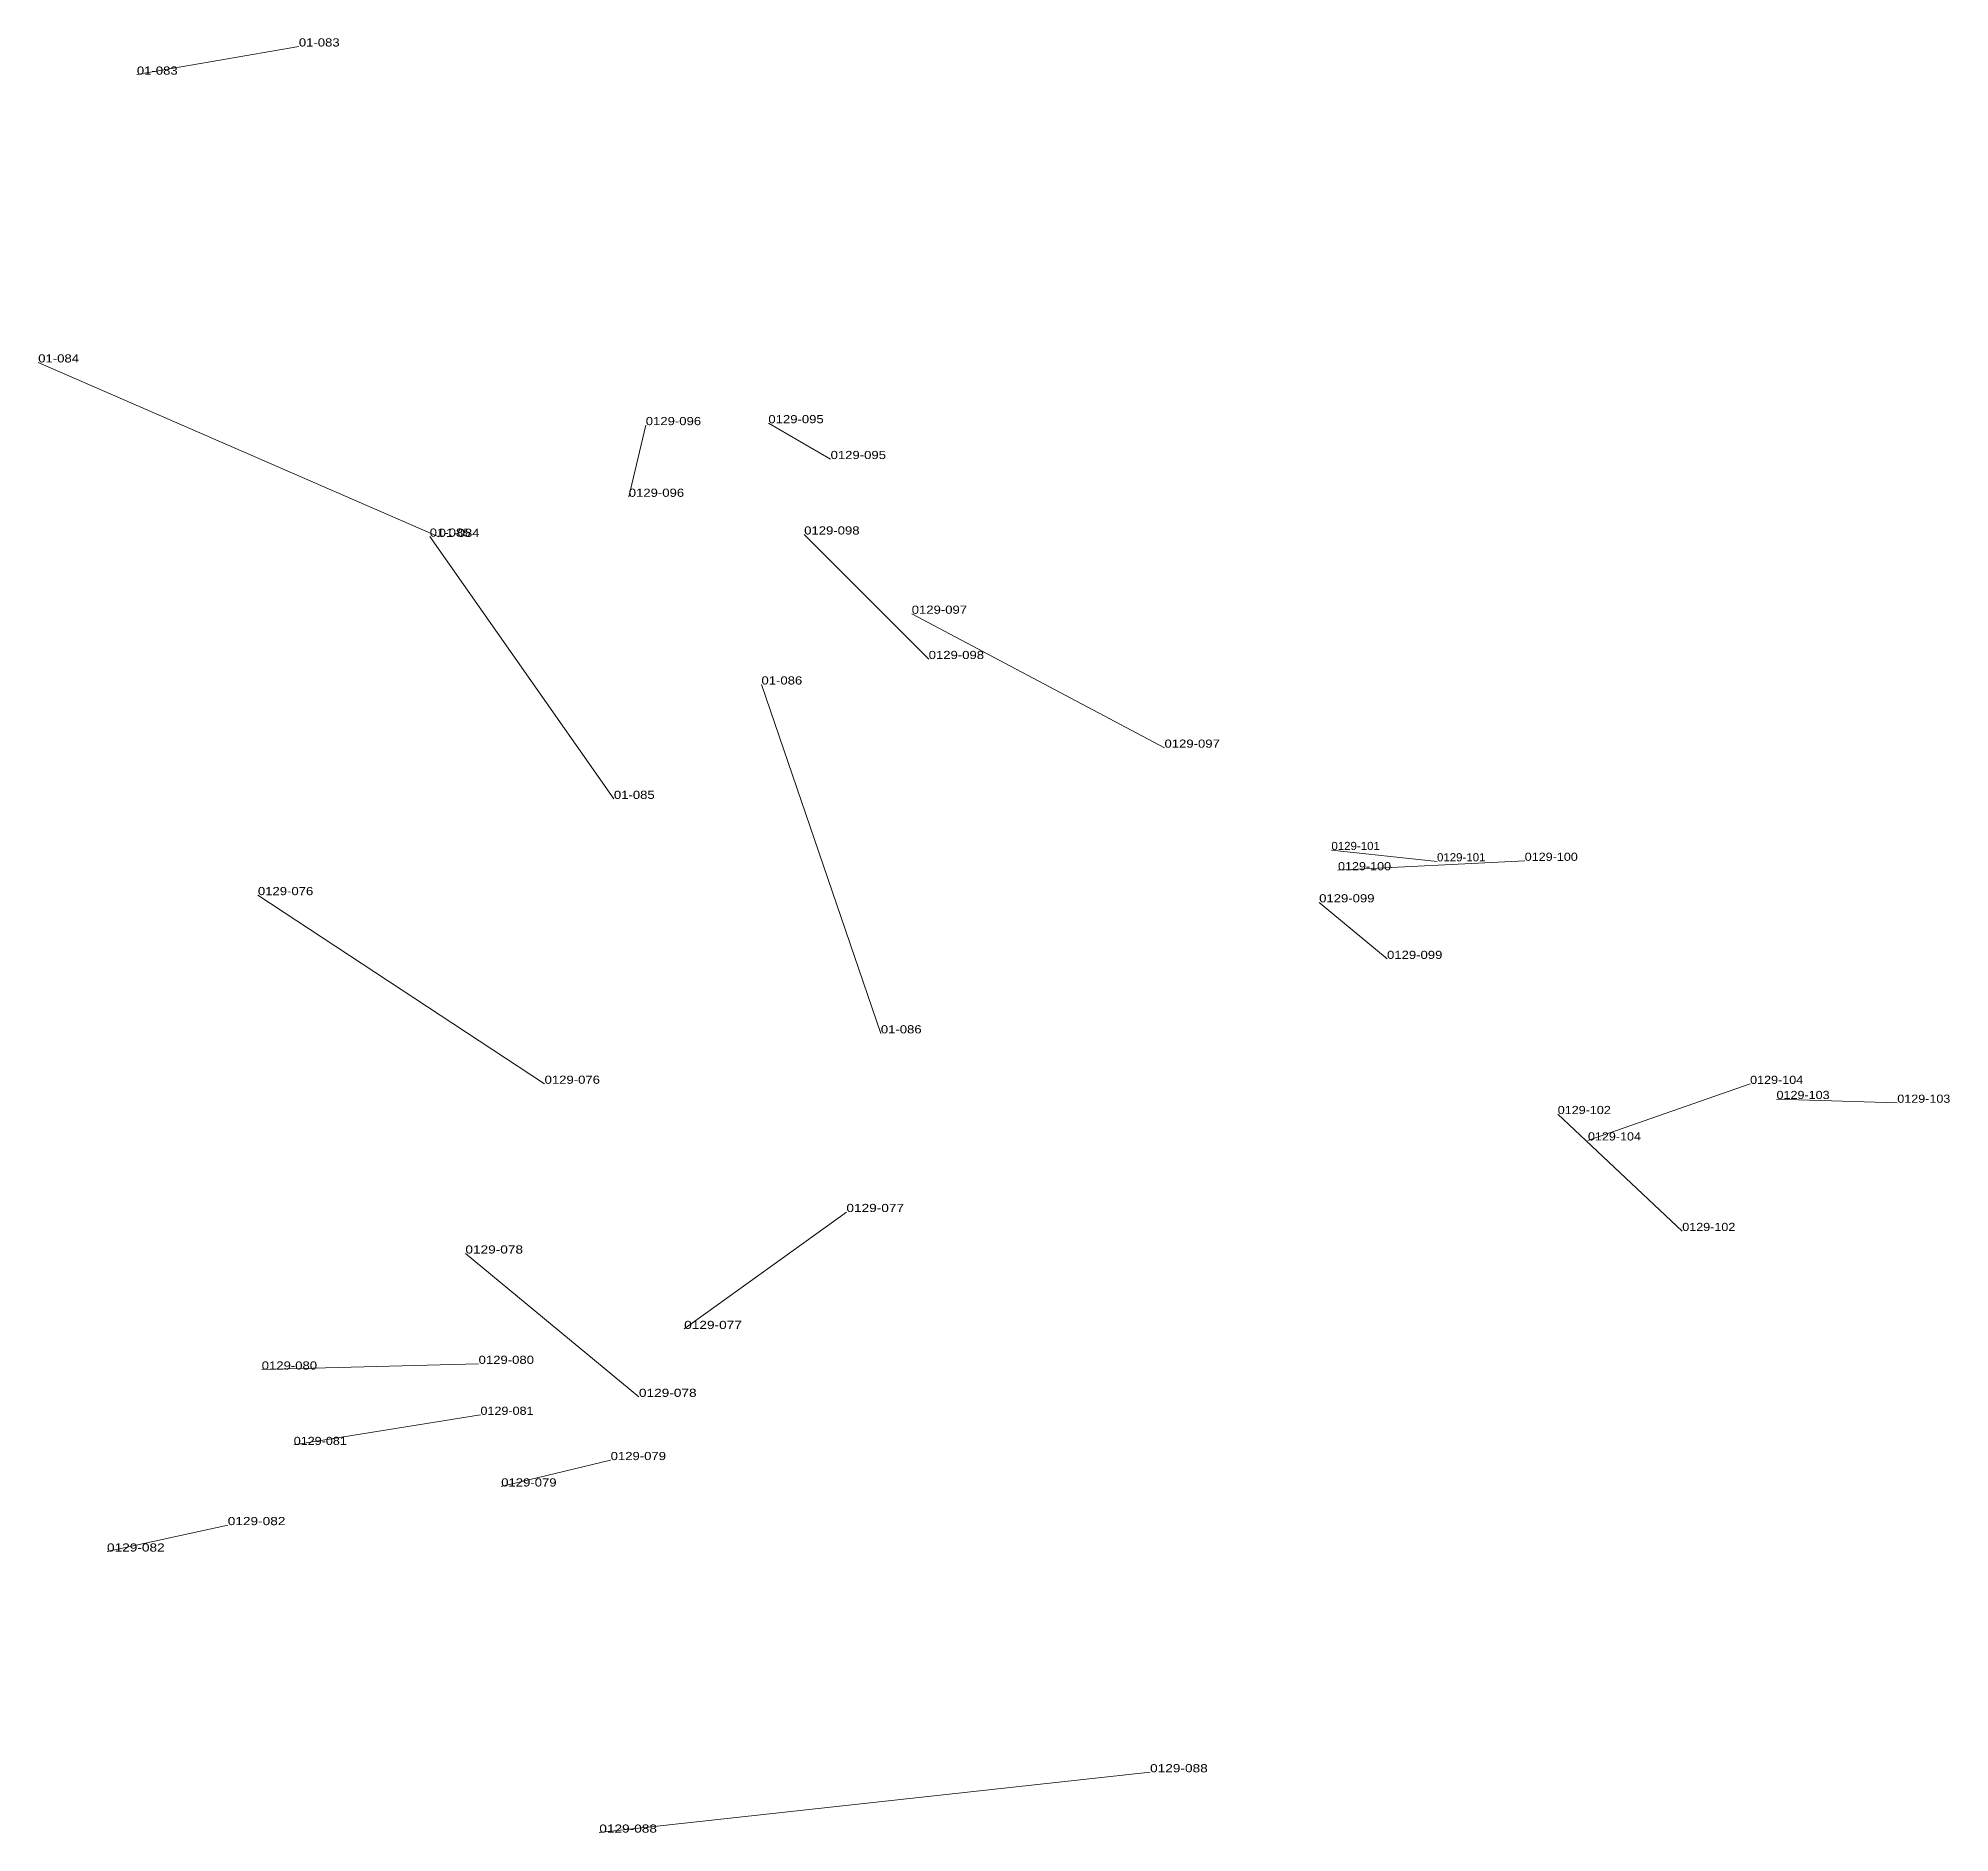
# Model space of a CAD drawing. Header units: metres. Extents: x 571156 to 607184, y 703608 to 727431.
# Drawn here: x 594131 to 594599.3, y 719964.1 to 720403.7 of the extents above; entities that cross this region are included whole.
import ezdxf

# ---------------------------------------------------------------- set-up
doc = ezdxf.new("R2010")
doc.units = ezdxf.units.M
doc.header["$LTSCALE"] = 0.8
doc.layers.add('60', color=7, linetype='Continuous', lineweight=13)
doc.layers.add('61', color=7, linetype='Continuous')

msp = doc.modelspace()

# ---------------------------------------------------------------- texts
at = {"layer": '60'}
for s, width, p in [('01-083', 1.2, (594155.13, 720394.79)), ('01-084', 1.2, (594130.96, 720324.27)), ('0129-095', 1.2, (594325.09, 720300.61)), ('0129-096', 1.2, (594275.64, 720291.36)), ('0129-098', 1.2, (594318.62, 720282.12)), ('0129-097', 1.2, (594406.89, 720229.9)), ('01-085', 1.2, (594272, 720217.35)), ('0129-101', 1.05, (594473.66, 720202.06)), ('0129-100', 1.15, (594495.15, 720202.18)), ('0129-099', 1.2, (594461.41, 720178.15)), ('01-086', 1.2, (594337.4, 720159.91)), ('0129-076', 1.2, (594255.02, 720147.56)), ('0129-103', 1.15, (594586.42, 720142.91)), ('0129-104', 1.15, (594510.63, 720133.67)), ('0129-077', 1.25, (594328.96, 720116.14)), ('0129-102', 1.15, (594533.74, 720111.49)), ('0129-078', 1.25, (594235.61, 720105.97)), ('0129-080', 1.2, (594185.71, 720077.55)), ('0129-081', 1.15, (594193.56, 720059.07)), ('0129-079', 1.2, (594244.39, 720048.9)), ('0129-082', 1.25, (594147.81, 720032.96)), ('0129-088', 1.25, (594403.36, 719978.89))]:
    msp.add_text(s, height=2, dxfattribs=dict(at, width=width)).set_placement(p)
at = {"layer": '61'}
for s, width, p in [('01-083', 1.2, (594194.81, 720401.68)), ('0129-096', 1.2, (594279.8, 720308.92)), ('0129-095', 1.2, (594309.84, 720309.39)), ('01-085', 1.2, (594226.88, 720281.6)), ('01-084', 1.2, (594229.07, 720281.53)), ('0129-097', 1.2, (594344.96, 720262.71)), ('0129-098', 1.2, (594349.12, 720251.62)), ('01-086', 1.2, (594308.15, 720245.38)), ('0129-101', 1.05, (594447.78, 720204.83)), ('0129-100', 1.15, (594449.4, 720199.87)), ('0129-076', 1.2, (594184.78, 720193.77)), ('0129-099', 1.2, (594444.78, 720192.01)), ('0129-104', 1.15, (594550.37, 720147.53)), ('0129-103', 1.15, (594556.84, 720143.83)), ('0129-102', 1.15, (594503.24, 720140.14)), ('0129-077', 1.25, (594289.22, 720087.49)), ('0129-080', 1.2, (594238.85, 720078.94)), ('0129-078', 1.25, (594278.13, 720070.85)), ('0129-081', 1.15, (594239.31, 720066.46)), ('0129-079', 1.2, (594271.2, 720055.37)), ('0129-082', 1.25, (594177.39, 720039.43)), ('0129-088', 1.25, (594268.42, 719964.1))]:
    msp.add_text(s, height=2, dxfattribs=dict(at, width=width)).set_placement(p)

# ---------------------------------------------------------------- linework, layer by layer
at = {"layer": '60'}
for p, q in [((594194.81, 720401.68), (594155.13, 720394.79)), ((594229.07, 720281.53), (594130.96, 720324.27)), ((594279.8, 720308.92), (594275.64, 720291.36)), ((594309.84, 720309.39), (594325.09, 720300.61)), ((594226.88, 720281.6), (594272, 720217.35)), ((594349.12, 720251.62), (594318.62, 720282.12)), ((594344.96, 720262.71), (594406.89, 720229.9)), ((594308.15, 720245.38), (594337.4, 720159.91)), ((594447.78, 720204.83), (594473.66, 720202.06)), ((594449.4, 720199.87), (594495.15, 720202.18)), ((594184.78, 720193.77), (594255.02, 720147.56)), ((594444.78, 720192.01), (594461.41, 720178.15)), ((594550.37, 720147.53), (594510.63, 720133.67)), ((594503.24, 720140.14), (594533.74, 720111.49)), ((594556.84, 720143.83), (594586.42, 720142.91)), ((594289.22, 720087.49), (594328.96, 720116.14)), ((594278.13, 720070.85), (594235.61, 720105.97)), ((594238.85, 720078.94), (594185.71, 720077.55)), ((594239.31, 720066.46), (594193.56, 720059.07)), ((594271.2, 720055.37), (594244.39, 720048.9)), ((594177.39, 720039.43), (594147.81, 720032.96)), ((594268.42, 719964.1), (594403.36, 719978.89))]:
    msp.add_line(p, q, dxfattribs=at)

msp.set_redraw_order([(e.dxf.handle, doc.entitydb.next_handle()) for e in msp.query("TEXT MTEXT ATTDEF DIMENSION ARC_DIMENSION")])  # texts and dimensions are drawn at this point

doc.saveas('drawing.dxf')
